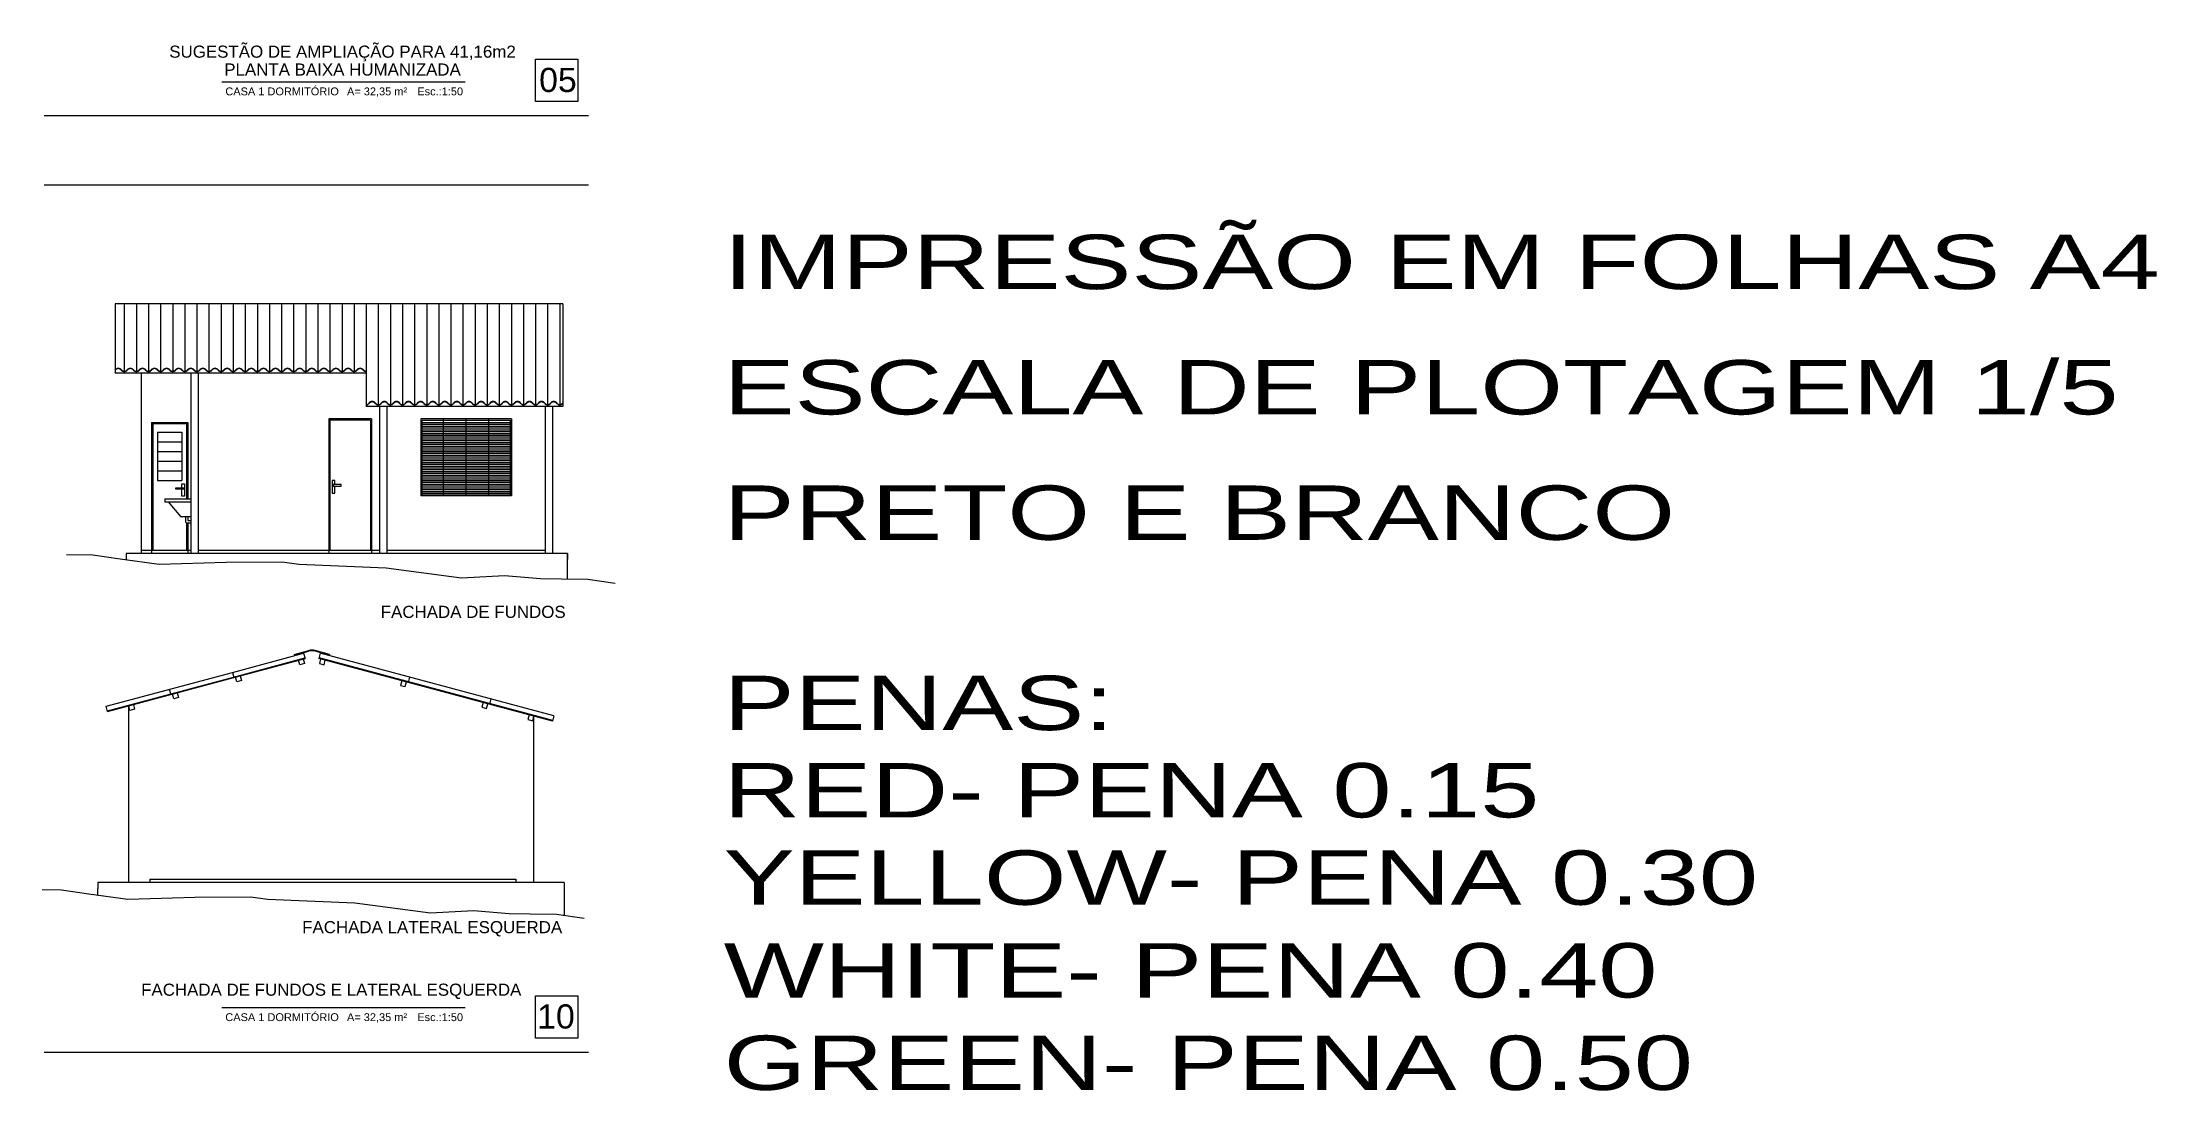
# Model space of a CAD drawing. Header units: millimetres. Extents: x 379 to 8329, y 269 to 4802.
# Drawn here: x 4833 to 8329, y 1755 to 3489 of the extents above; entities that cross this region are included whole.
import ezdxf

# ---------------------------------------------------------------- set-up
doc = ezdxf.new("R2010")
doc.units = ezdxf.units.MM
doc.header["$LTSCALE"] = 20
doc.header["$MEASUREMENT"] = 0
for name, color, linetype in [('1', 7, 'Continuous'), ('Cotas', 7, 'Continuous'), ('Texto', 2, 'Continuous')]:
    doc.layers.add(name, color=color, linetype=linetype)
doc.styles.add('REGUA100', font='arial.ttf', dxfattribs={"width": 1.4})
doc.styles.add('Textos Gd.', font='arial.ttf', dxfattribs={"height": 0.15})

msp = doc.modelspace()

# ---------------------------------------------------------------- texts
at = {"layer": '1', "style": 'REGUA100', "width": 1.4}
for s, height, p in [('IMPRESSÃO EM FOLHAS A4', 89.92429, (5960.039, 3081.013)), ('ESCALA DE PLOTAGEM 1/5', 89.92429, (5960.039, 2873.611)), ('PRETO E BRANCO', 89.92429, (5960.039, 2666.21)), ('PENAS:', 89.9243, (5960.039, 2351.46)), ('WHITE- PENA 0.40', 89.92429, (5960.039, 1909.101))]:
    msp.add_text(s, height=height, dxfattribs=at).set_placement(p)
at = {"layer": '1', "color": 1, "style": 'REGUA100', "width": 1.4}
msp.add_text('RED- PENA 0.15', height=89.92429, dxfattribs=at).set_placement((5960.039, 2207.005))
at = {"layer": '1', "color": 2, "style": 'REGUA100', "width": 1.4}
msp.add_text('YELLOW- PENA 0.30', height=89.92429, dxfattribs=at).set_placement((5960.039, 2062.549))
at = {"layer": '1', "color": 3, "style": 'REGUA100', "width": 1.4}
msp.add_text('GREEN- PENA 0.50', height=89.92429, dxfattribs=at).set_placement((5960.039, 1756.23))
at = {"layer": 'Texto', "color": 3, "style": 'Textos Gd.'}
for s, height, p in [('SUGESTÃO DE AMPLIAÇÃO PARA 41,16m2', 20, (5043.461, 3463.742)), ('PLANTA BAIXA HUMANIZADA', 20, (5134.293, 3434.2)), ('05', 40, (5654.958, 3406.952)), ('FACHADA DE FUNDOS', 20, (5393.062, 2537.098)), ('FACHADA LATERAL ESQUERDA', 20, (5263.121, 2015.531)), ('FACHADA DE FUNDOS E LATERAL ESQUERDA', 20, (4996.872, 1912.092)), ('10', 40, (5651.733, 1857.84))]:
    msp.add_text(s, height=height, dxfattribs=at).set_placement(p)
at = {"layer": 'Texto', "color": 2, "style": 'Textos Gd.'}
for s, p in [('CASA 1 DORMITÓRIO', (5136.134, 3401.49)), ('A= 32,35 m²', (5337.283, 3401.49)), ('Esc.:1:50', (5453.5, 3401.49)), ('CASA 1 DORMITÓRIO', (5136.123, 1870.14)), ('A= 32,35 m²', (5337.273, 1870.14)), ('Esc.:1:50', (5453.49, 1870.14))]:
    msp.add_text(s, height=13, dxfattribs=at).set_placement(p)

# ---------------------------------------------------------------- linework, layer by layer
at = {"color": 1}
for p, q in [((5130.216, 3423.969), (5532.515, 3423.969)), ((5130.205, 1892.619), (5532.504, 1892.619))]:
    msp.add_line(p, q, dxfattribs=at)
at = {"layer": '1', "color": 1}
for p, q in [((5736.833, 3367.477), (4836.833, 3367.477)), ((5736.833, 3253.046), (4836.833, 3253.046)), ((5014.036, 2860.469), (5014.036, 2643.81)), ((5016.036, 2858.469), (5016.036, 2648.81)), ((5024.036, 2844.469), (5024.036, 2764.469)), ((5024.036, 2844.469), (5064.036, 2844.469)), ((5072.036, 2858.469), (5072.036, 2733.981)), ((5074.036, 2860.469), (5074.036, 2733.981)), ((5309.036, 2864.334), (5309.036, 2648.81)), ((5376.036, 2864.334), (5376.036, 2648.81)), ((5497.036, 2738.834), (5497.036, 2866.334)), ((5534.536, 2738.834), (5534.536, 2866.334)), ((5572.036, 2738.834), (5572.036, 2866.334)), ((5024.036, 2828.469), (5064.036, 2828.469)), ((5024.036, 2812.469), (5064.036, 2812.469)), ((5024.036, 2796.469), (5064.036, 2796.469)), ((5024.036, 2780.469), (5064.036, 2780.469)), ((5024.036, 2764.469), (5064.036, 2764.469)), ((5312.77, 2764.163), (5312.77, 2743.571)), ((5317.137, 2764.163), (5312.77, 2764.163)), ((5317.137, 2757.532), (5317.137, 2764.163)), ((5054.12, 2750.164), (5054.12, 2752.433)), ((5054.12, 2752.433), (5067.394, 2752.433)), ((5067.394, 2750.164), (5054.12, 2750.164)), ((5064.425, 2752.433), (5064.425, 2759.064)), ((5064.425, 2759.064), (5068.791, 2759.064)), ((5064.425, 2738.472), (5064.425, 2750.164)), ((5068.791, 2738.472), (5064.425, 2738.472)), ((5067.394, 2752.433), (5067.394, 2750.164)), ((5068.791, 2759.064), (5068.791, 2738.472)), ((5312.77, 2743.571), (5317.137, 2743.571)), ((5327.442, 2757.532), (5314.168, 2757.532)), ((5314.168, 2757.532), (5314.168, 2755.263)), ((5314.168, 2755.263), (5327.442, 2755.263)), ((5317.137, 2743.571), (5317.137, 2755.263)), ((5327.442, 2755.263), (5327.442, 2757.532)), ((5072.036, 2694.241), (5072.036, 2648.81)), ((5074.036, 2694.241), (5074.036, 2643.81)), ((5736.833, 1818.046), (4836.833, 1818.046))]:
    msp.add_line(p, q, dxfattribs=at)
at = {"layer": '1'}
for p, q in [((4954.036, 3056.723), (4954.036, 2941.942)), ((4969.036, 3056.723), (4969.036, 2945.124)), ((4989.036, 3056.723), (4989.036, 2945.124)), ((5009.036, 3056.723), (5009.036, 2945.124)), ((5029.036, 3056.723), (5029.036, 2945.124)), ((5049.036, 3056.723), (5049.036, 2945.124)), ((5069.036, 3056.723), (5069.036, 2945.124)), ((5089.036, 3056.723), (5089.036, 2945.124)), ((5109.036, 3056.723), (5109.036, 2945.124)), ((5129.036, 3056.723), (5129.036, 2945.124)), ((5149.036, 3056.723), (5149.036, 2945.124)), ((5169.036, 3056.723), (5169.036, 2945.124)), ((5189.036, 3056.723), (5189.036, 2945.124)), ((5209.036, 3056.723), (5209.036, 2945.124)), ((5229.036, 3056.723), (5229.036, 2945.124)), ((5249.036, 3056.723), (5249.036, 2945.124)), ((5269.036, 3056.723), (5269.036, 2945.124)), ((5289.036, 3056.723), (5289.036, 2945.124)), ((5309.036, 3056.723), (5309.036, 2945.124)), ((5329.036, 3056.723), (5329.036, 2945.124)), ((5349.036, 3056.723), (5349.036, 2945.124)), ((5369.036, 3056.723), (5369.036, 2886.942)), ((5389.036, 3056.723), (5389.036, 2890.124)), ((5409.036, 3056.723), (5409.036, 2890.124)), ((5429.036, 3056.723), (5429.036, 2890.124)), ((5449.036, 3056.723), (5449.036, 2890.124)), ((5469.036, 3056.723), (5469.036, 2890.124)), ((5489.036, 3056.723), (5489.036, 2890.124)), ((5509.036, 3056.723), (5509.036, 2890.124)), ((5529.036, 3056.723), (5529.036, 2890.124)), ((5549.036, 3056.723), (5549.036, 2890.124)), ((5569.036, 3056.723), (5569.036, 2890.124)), ((5589.036, 3056.723), (5589.036, 2890.124)), ((5609.036, 3056.723), (5609.036, 2890.124)), ((5629.036, 3056.723), (5629.036, 2890.124)), ((5649.036, 3056.723), (5649.036, 2890.124)), ((5669.036, 3056.723), (5669.036, 2890.124)), ((5689.036, 3056.723), (5689.036, 2890.124)), ((5694.036, 3056.723), (5694.036, 2886.942)), ((5669.036, 2889.524), (5669.036, 2889.442)), ((5687.536, 2889.524), (5687.536, 2889.442)), ((5036.036, 2733.981), (5036.036, 2728.981)), ((5036.036, 2733.981), (5079.036, 2733.981)), ((5036.036, 2728.981), (5079.036, 2728.981)), ((5041.318, 2728.981), (5062.178, 2704.71)), ((5062.178, 2704.71), (5079.036, 2704.71)), ((5072.072, 2694.241), (5079.036, 2694.241)), ((5074.072, 2698.241), (5079.036, 2698.241)), ((5250.1, 2476.507), (5274.16, 2482.954)), ((5308.573, 2476.507), (5284.513, 2482.954)), ((5147.726, 2447.006), (5265.569, 2478.582)), ((5149.796, 2439.278), (5267.639, 2470.854)), ((5150.055, 2438.312), (5267.898, 2469.888)), ((5250.1, 2476.507), (5250.359, 2475.542)), ((5250.359, 2475.542), (5274.16, 2481.919)), ((5265.569, 2478.582), (5267.898, 2469.888)), ((5308.314, 2475.542), (5284.513, 2481.919)), ((5293.104, 2478.582), (5290.775, 2469.888)), ((5677.145, 2366.361), (5290.775, 2469.888)), ((5677.404, 2367.327), (5291.034, 2470.854)), ((5679.475, 2375.054), (5293.104, 2478.582)), ((5308.573, 2476.507), (5308.314, 2475.542)), ((4939.086, 2391.101), (5147.726, 2447.006)), ((4941.156, 2383.373), (5149.796, 2439.278)), ((4941.415, 2382.408), (5150.055, 2438.312)), ((5043.406, 2419.053), (5045.735, 2410.36)), ((5147.726, 2447.006), (5150.055, 2438.312)), ((5440.891, 2438.982), (5438.562, 2430.289)), ((4941.415, 2382.408), (4939.086, 2391.101)), ((5575.155, 2403.007), (5572.825, 2394.313)), ((5679.475, 2375.054), (5677.145, 2366.361)), ((4925.287, 2099.654), (4925.287, 2099.654)), ((4925.287, 2089.654), (4925.287, 2089.654))]:
    msp.add_line(p, q, dxfattribs=at)
at = {"layer": '1', "color": 0}
for p, q in [((5307.036, 2866.334), (5307.036, 2643.81)), ((5378.036, 2866.334), (5378.036, 2643.81)), ((5461.536, 2740.834), (5461.536, 2864.334)), ((5607.536, 2740.834), (5607.536, 2864.334))]:
    msp.add_line(p, q, dxfattribs=at)
at = {"layer": '1', "color": 3}
for p, q in [((4972.036, 2643.81), (4972.036, 2632.666)), ((5702.036, 2643.81), (4972.036, 2643.81)), ((4997.036, 2648.81), (4997.036, 2643.81)), ((5385.036, 2648.81), (5385.036, 2648.81)), ((5677.036, 2648.81), (5677.036, 2643.81)), ((5702.036, 2643.81), (5702.036, 2633.81)), ((5702.036, 2601.246), (5702.036, 2643.81)), ((4976.337, 2099.654), (4976.337, 2391.765)), ((5646.337, 2099.654), (5646.337, 2374.616)), ((4925.287, 2099.654), (4925.287, 2089.654)), ((5011.337, 2104.654), (5011.337, 2099.654)), ((5616.337, 2104.654), (5616.337, 2099.654)), ((5696.337, 2099.654), (5696.337, 2044.653)), ((4925.287, 2077.83), (4925.287, 2089.654))]:
    msp.add_line(p, q, dxfattribs=at)
at = {"layer": '1', "color": 1}
for points in [[(5649.101, 3391.155), (5649.101, 3461.155), (5719.101, 3461.155), (5719.101, 3391.155)], [(5649.101, 1841.724), (5649.101, 1911.724), (5719.101, 1911.724), (5719.101, 1841.724)]]:
    msp.add_lwpolyline(points, close=True, dxfattribs=at)
at = {"layer": '1', "color": 4}
for points in [[(4962.377, 2633.98), (4916.926, 2640.966), (4873.327, 2641.617)], [(5691.877, 2601.397), (5657.394, 2601.911), (5597.958, 2606.569), (5526.868, 2603.076), (5402.169, 2619.378), (5257.658, 2625.2), (5230.113, 2629.387), (5137.621, 2628.693), (5026.907, 2625.2), (4962.377, 2633.98)], [(5780.928, 2593.761), (5735.477, 2600.747), (5691.877, 2601.397)], [(4910.628, 2079.824), (4865.177, 2086.811), (4833.462, 2087.284)], [(5640.128, 2047.242), (5605.645, 2047.756), (5546.209, 2052.413), (5475.119, 2048.92), (5350.42, 2065.222), (5205.909, 2071.044), (5178.363, 2075.231), (5085.872, 2074.537), (4975.158, 2071.044), (4910.628, 2079.824)], [(5729.178, 2039.605), (5683.727, 2046.591), (5640.128, 2047.242)]]:
    msp.add_lwpolyline(points, dxfattribs=at)
at = {"layer": '1'}
for points in [[(5259.343, 2459.314), (5257.273, 2467.041), (5265, 2469.112), (5267.071, 2461.385)], [(5299.33, 2459.314), (5301.4, 2467.041), (5293.673, 2469.112), (5291.602, 2461.385)], [(5050.703, 2403.409), (5048.633, 2411.136), (5056.36, 2413.207), (5058.431, 2405.48)], [(5155.023, 2431.362), (5152.953, 2439.089), (5160.68, 2441.159), (5162.751, 2433.432)], [(5433.593, 2423.338), (5435.664, 2431.066), (5427.936, 2433.136), (5425.866, 2425.409)], [(4978.407, 2384.037), (4976.337, 2391.765), (4984.064, 2393.835), (4986.134, 2386.108)], [(5567.857, 2387.362), (5569.928, 2395.09), (5562.2, 2397.16), (5560.13, 2389.433)], [(5644.266, 2366.889), (5646.337, 2374.616), (5638.609, 2376.687), (5636.539, 2368.959)]]:
    msp.add_lwpolyline(points, close=True, dxfattribs=at)
for centre, radius, start, end in [((4959.036, 2942.98), 6.979, 38.388003, 141.611997), ((4959.036, 2942.98), 6.379, 38.388003, 141.611997), ((4969.036, 2950.903), 6.379, 218.388003, 321.611997), ((4969.036, 2950.903), 5.779, 218.388003, 321.611997), ((4979.036, 2942.98), 6.979, 38.388003, 141.611997), ((4979.036, 2942.98), 6.379, 38.388003, 141.611997), ((4989.036, 2950.903), 6.379, 218.388003, 321.611997), ((4989.036, 2950.903), 5.779, 218.388003, 321.611997), ((4999.036, 2942.98), 6.979, 38.388003, 141.611997), ((4999.036, 2942.98), 6.379, 38.388003, 141.611997), ((5009.036, 2950.903), 6.379, 218.388003, 321.611997), ((5009.036, 2950.903), 5.779, 218.388003, 321.611997), ((5019.036, 2942.98), 6.979, 38.388003, 141.611997), ((5019.036, 2942.98), 6.379, 38.388003, 141.611997), ((5029.036, 2950.903), 6.379, 218.388003, 321.611997), ((5029.036, 2950.903), 5.779, 218.388003, 321.611997), ((5039.036, 2942.98), 6.979, 38.388003, 141.611997), ((5039.036, 2942.98), 6.379, 38.388003, 141.611997), ((5049.036, 2950.903), 6.379, 218.388003, 270), ((5049.036, 2950.903), 5.779, 218.388003, 270), ((5049.036, 2950.903), 5.779, 270, 321.611997), ((5049.036, 2950.903), 6.379, 270, 321.611997), ((5059.036, 2942.98), 6.979, 38.388003, 141.611997), ((5059.036, 2942.98), 6.379, 38.388003, 141.611997), ((5069.036, 2950.903), 6.379, 218.388003, 321.611997), ((5069.036, 2950.903), 5.779, 218.388003, 321.611997), ((5079.036, 2942.98), 6.979, 38.388003, 141.611997), ((5079.036, 2942.98), 6.379, 38.388003, 141.611997), ((5089.036, 2950.903), 6.379, 218.388003, 321.611997), ((5089.036, 2950.903), 5.779, 218.388003, 321.611997), ((5099.036, 2942.98), 6.979, 38.388003, 141.611997), ((5099.036, 2942.98), 6.379, 38.388003, 141.611997), ((5109.036, 2950.903), 6.379, 218.388003, 321.611997), ((5109.036, 2950.903), 5.779, 218.388003, 321.611997), ((5119.036, 2942.98), 6.979, 38.388003, 141.611997), ((5119.036, 2942.98), 6.379, 38.388003, 141.611997), ((5129.036, 2950.903), 6.379, 218.388003, 321.611997), ((5129.036, 2950.903), 5.779, 218.388003, 321.611997), ((5139.036, 2942.98), 6.979, 38.388003, 141.611997), ((5139.036, 2942.98), 6.379, 38.388003, 141.611997), ((5149.036, 2950.903), 6.379, 218.388003, 321.611997), ((5149.036, 2950.903), 5.779, 218.388003, 321.611997), ((5159.036, 2942.98), 6.979, 38.388003, 141.611997), ((5159.036, 2942.98), 6.379, 38.388003, 141.611997), ((5169.036, 2950.903), 6.379, 218.388003, 321.611997), ((5169.036, 2950.903), 5.779, 218.388003, 321.611997), ((5179.036, 2942.98), 6.979, 38.388003, 141.611997), ((5179.036, 2942.98), 6.379, 38.388003, 141.611997), ((5189.036, 2950.903), 6.379, 218.388003, 321.611997), ((5189.036, 2950.903), 5.779, 218.388003, 321.611997), ((5199.036, 2942.98), 6.979, 38.388003, 141.611997), ((5199.036, 2942.98), 6.379, 38.388003, 141.611997), ((5209.036, 2950.903), 6.379, 218.388003, 321.611997), ((5209.036, 2950.903), 5.779, 218.388003, 321.611997), ((5219.036, 2942.98), 6.979, 38.388003, 141.611997), ((5219.036, 2942.98), 6.379, 38.388003, 141.611997), ((5229.036, 2950.903), 6.379, 218.388003, 321.611997), ((5229.036, 2950.903), 5.779, 218.388003, 321.611997), ((5239.036, 2942.98), 6.979, 38.388003, 141.611997), ((5239.036, 2942.98), 6.379, 38.388003, 141.611997), ((5249.036, 2950.903), 6.379, 218.388003, 321.611997), ((5249.036, 2950.903), 5.779, 218.388003, 321.611997), ((5259.036, 2942.98), 6.979, 38.388003, 141.611997), ((5259.036, 2942.98), 6.379, 38.388003, 141.611997), ((5269.036, 2950.903), 6.379, 218.388003, 321.611997), ((5269.036, 2950.903), 5.779, 218.388003, 321.611997), ((5279.036, 2942.98), 6.979, 38.388003, 141.611997), ((5279.036, 2942.98), 6.379, 38.388003, 141.611997), ((5289.036, 2950.903), 6.379, 218.388003, 321.611997), ((5289.036, 2950.903), 5.779, 218.388003, 321.611997), ((5299.036, 2942.98), 6.979, 38.388003, 141.611997), ((5299.036, 2942.98), 6.379, 38.388003, 141.611997), ((5309.036, 2950.903), 6.379, 218.388003, 321.611997), ((5309.036, 2950.903), 5.779, 218.388003, 321.611997), ((5319.036, 2942.98), 6.979, 38.388003, 141.611997), ((5319.036, 2942.98), 6.379, 38.388003, 141.611997), ((5329.036, 2950.903), 6.379, 218.388003, 321.611997), ((5329.036, 2950.903), 5.779, 218.388003, 321.611997), ((5339.036, 2942.98), 6.979, 38.388003, 141.611997), ((5339.036, 2942.98), 6.379, 38.388003, 141.611997), ((5349.036, 2950.903), 6.379, 218.388003, 321.611997), ((5349.036, 2950.903), 5.779, 218.388003, 321.611997), ((5359.036, 2942.98), 6.979, 38.388003, 141.611997), ((5359.036, 2942.98), 6.379, 38.388003, 141.611997), ((5369.036, 2950.903), 6.379, 218.388003, 270), ((5369.036, 2950.903), 5.779, 218.388003, 270), ((5369.036, 2895.903), 5.779, 270, 321.611997), ((5369.036, 2895.903), 6.379, 270, 321.611997), ((5379.036, 2887.98), 6.979, 38.388003, 141.611997), ((5379.036, 2887.98), 6.379, 38.388003, 141.611997), ((5389.036, 2895.903), 6.379, 218.388003, 321.611997), ((5389.036, 2895.903), 5.779, 218.388003, 321.611997), ((5399.036, 2887.98), 6.979, 38.388003, 141.611997), ((5399.036, 2887.98), 6.379, 38.388003, 141.611997), ((5409.036, 2895.903), 6.379, 218.388003, 321.611997), ((5409.036, 2895.903), 5.779, 218.388003, 321.611997), ((5419.036, 2887.98), 6.979, 38.388003, 141.611997), ((5419.036, 2887.98), 6.379, 38.388003, 141.611997), ((5429.036, 2895.903), 6.379, 218.388003, 321.611997), ((5429.036, 2895.903), 5.779, 218.388003, 321.611997), ((5439.036, 2887.98), 6.979, 38.388003, 141.611997), ((5439.036, 2887.98), 6.379, 38.388003, 141.611997), ((5449.036, 2895.903), 6.379, 218.388003, 321.611997), ((5449.036, 2895.903), 5.779, 218.388003, 321.611997), ((5459.036, 2887.98), 6.979, 38.388003, 141.611997), ((5459.036, 2887.98), 6.379, 38.388003, 141.611997), ((5469.036, 2895.903), 6.379, 218.388003, 321.611997), ((5469.036, 2895.903), 5.779, 218.388003, 321.611997), ((5479.036, 2887.98), 6.979, 38.388003, 141.611997), ((5479.036, 2887.98), 6.379, 38.388003, 141.611997), ((5489.036, 2895.903), 6.379, 218.388003, 321.611997), ((5489.036, 2895.903), 5.779, 218.388003, 321.611997), ((5499.036, 2887.98), 6.979, 38.388003, 141.611997), ((5499.036, 2887.98), 6.379, 38.388003, 141.611997), ((5509.036, 2895.903), 6.379, 218.388003, 321.611997), ((5509.036, 2895.903), 5.779, 218.388003, 321.611997), ((5519.036, 2887.98), 6.979, 38.388003, 141.611997), ((5519.036, 2887.98), 6.379, 38.388003, 141.611997), ((5529.036, 2895.903), 6.379, 218.388003, 321.611997), ((5529.036, 2895.903), 5.779, 218.388003, 321.611997), ((5539.036, 2887.98), 6.979, 38.388003, 141.611997), ((5539.036, 2887.98), 6.379, 38.388003, 141.611997), ((5549.036, 2895.903), 6.379, 218.388003, 321.611997), ((5549.036, 2895.903), 5.779, 218.388003, 321.611997), ((5559.036, 2887.98), 6.979, 38.388003, 141.611997), ((5559.036, 2887.98), 6.379, 38.388003, 141.611997), ((5569.036, 2895.903), 6.379, 218.388003, 321.611997), ((5569.036, 2895.903), 5.779, 218.388003, 321.611997), ((5579.036, 2887.98), 6.979, 38.388003, 141.611997), ((5579.036, 2887.98), 6.379, 38.388003, 141.611997), ((5589.036, 2895.903), 6.379, 218.388003, 321.611997), ((5589.036, 2895.903), 5.779, 218.388003, 321.611997), ((5599.036, 2887.98), 6.979, 38.388003, 141.611997), ((5599.036, 2887.98), 6.379, 38.388003, 141.611997), ((5609.036, 2895.903), 6.379, 218.388003, 321.611997), ((5609.036, 2895.903), 5.779, 218.388003, 321.611997), ((5619.036, 2887.98), 6.979, 38.388003, 141.611997), ((5619.036, 2887.98), 6.379, 38.388003, 141.611997), ((5629.036, 2895.903), 6.379, 218.388003, 321.611997), ((5629.036, 2895.903), 5.779, 218.388003, 321.611997), ((5639.036, 2887.98), 6.979, 38.388003, 141.611997), ((5639.036, 2887.98), 6.379, 38.388003, 141.611997), ((5649.036, 2895.903), 6.379, 218.388003, 321.611997), ((5649.036, 2895.903), 5.779, 218.388003, 321.611997), ((5659.036, 2887.98), 6.979, 38.388003, 141.611997), ((5659.036, 2887.98), 6.379, 38.388003, 141.611997), ((5669.036, 2895.903), 6.379, 218.388003, 321.611997), ((5669.036, 2895.903), 5.779, 218.388003, 321.611997), ((5679.036, 2887.98), 6.979, 38.388003, 141.611997), ((5679.036, 2887.98), 6.379, 38.388003, 141.611997), ((5689.036, 2895.903), 6.379, 218.388003, 321.611997), ((5689.036, 2895.903), 5.779, 218.388003, 321.611997), ((5072.072, 2696.241), 2, 180, 270), ((5279.337, 2463.636), 20, 75, 105), ((5279.337, 2462.601), 20, 75, 105)]:
    msp.add_arc(centre, radius, start, end, dxfattribs=at)
at = {"layer": 'Cotas'}
for p, q in [((5694.036, 3056.723), (4954.036, 3056.723)), ((5369.036, 2941.942), (4954.036, 2941.942)), ((4997.036, 2941.942), (4997.036, 2648.81)), ((5079.036, 2941.942), (5079.036, 2643.81)), ((5091.036, 2941.942), (5091.036, 2643.81)), ((5694.036, 2886.942), (5369.036, 2886.942)), ((5378.036, 2866.334), (5307.036, 2866.334)), ((5461.536, 2864.334), (5607.536, 2864.334)), ((5461.536, 2740.834), (5607.536, 2740.834)), ((5070.072, 2704.71), (5070.072, 2696.241)), ((5074.072, 2704.71), (5074.072, 2698.241)), ((5079.036, 2648.81), (4997.036, 2648.81)), ((5391.036, 2648.81), (5091.036, 2648.81)), ((5665.036, 2648.81), (5403.036, 2648.81))]:
    msp.add_line(p, q, dxfattribs=at)
at = {"layer": 'Cotas', "color": 3}
for p, q in [((5391.036, 2886.942), (5391.036, 2643.81)), ((5403.036, 2886.942), (5403.036, 2643.81)), ((5665.036, 2886.942), (5665.036, 2643.81)), ((5677.036, 2886.942), (5677.036, 2648.81)), ((5694.036, 2891.942), (5694.036, 2886.942)), ((5459.536, 2866.334), (5459.536, 2738.81)), ((5609.536, 2866.334), (5459.536, 2866.334)), ((5609.536, 2866.334), (5609.536, 2738.81)), ((5609.536, 2738.81), (5459.536, 2738.81)), ((5696.337, 2099.654), (4925.287, 2099.654)), ((5011.337, 2104.654), (5616.337, 2104.654))]:
    msp.add_line(p, q, dxfattribs=at)
at = {"layer": 'Cotas', "color": 1}
for p, q in [((5014.036, 2860.469), (5074.036, 2860.469)), ((5016.036, 2858.469), (5072.036, 2858.469)), ((5064.036, 2844.469), (5064.036, 2764.469)), ((5376.036, 2864.334), (5309.036, 2864.334)), ((5461.536, 2860.334), (5607.536, 2860.334)), ((5461.536, 2857.334), (5607.536, 2857.334)), ((5461.536, 2854.334), (5607.536, 2854.334)), ((5461.536, 2851.334), (5607.536, 2851.334)), ((5461.536, 2848.334), (5607.536, 2848.334)), ((5461.536, 2845.334), (5607.536, 2845.334)), ((5461.536, 2842.334), (5607.536, 2842.334)), ((5461.536, 2839.334), (5607.536, 2839.334)), ((5461.536, 2836.334), (5607.536, 2836.334)), ((5461.536, 2833.334), (5607.536, 2833.334)), ((5461.536, 2830.334), (5607.536, 2830.334)), ((5461.536, 2827.334), (5607.536, 2827.334)), ((5461.536, 2824.334), (5607.536, 2824.334)), ((5461.536, 2821.334), (5607.536, 2821.334)), ((5461.536, 2818.334), (5607.536, 2818.334)), ((5461.536, 2815.334), (5607.536, 2815.334)), ((5461.536, 2812.334), (5607.536, 2812.334)), ((5461.536, 2809.334), (5607.536, 2809.334)), ((5461.536, 2806.334), (5607.536, 2806.334)), ((5461.536, 2803.334), (5607.536, 2803.334)), ((5461.536, 2800.334), (5607.536, 2800.334)), ((5461.536, 2797.334), (5607.536, 2797.334)), ((5461.536, 2794.334), (5607.536, 2794.334)), ((5461.536, 2791.334), (5607.536, 2791.334)), ((5461.536, 2788.334), (5607.536, 2788.334)), ((5461.536, 2785.334), (5607.536, 2785.334)), ((5461.536, 2782.334), (5607.536, 2782.334)), ((5461.536, 2779.334), (5607.536, 2779.334)), ((5461.536, 2776.334), (5607.536, 2776.334)), ((5461.536, 2773.334), (5607.536, 2773.334)), ((5461.536, 2770.334), (5607.536, 2770.334)), ((5461.536, 2767.334), (5607.536, 2767.334)), ((5461.536, 2764.334), (5607.536, 2764.334)), ((5461.536, 2761.334), (5607.536, 2761.334)), ((5461.536, 2758.334), (5607.536, 2758.334)), ((5461.536, 2755.334), (5607.536, 2755.334)), ((5461.536, 2752.334), (5607.536, 2752.334)), ((5461.536, 2749.334), (5607.536, 2749.334)), ((5461.536, 2746.334), (5607.536, 2746.334)), ((5461.536, 2743.334), (5607.536, 2743.334))]:
    msp.add_line(p, q, dxfattribs=at)

msp.set_redraw_order([(e.dxf.handle, doc.entitydb.next_handle()) for e in msp.query("TEXT MTEXT ATTDEF DIMENSION ARC_DIMENSION")])  # texts and dimensions are drawn at this point

doc.saveas('drawing.dxf')
